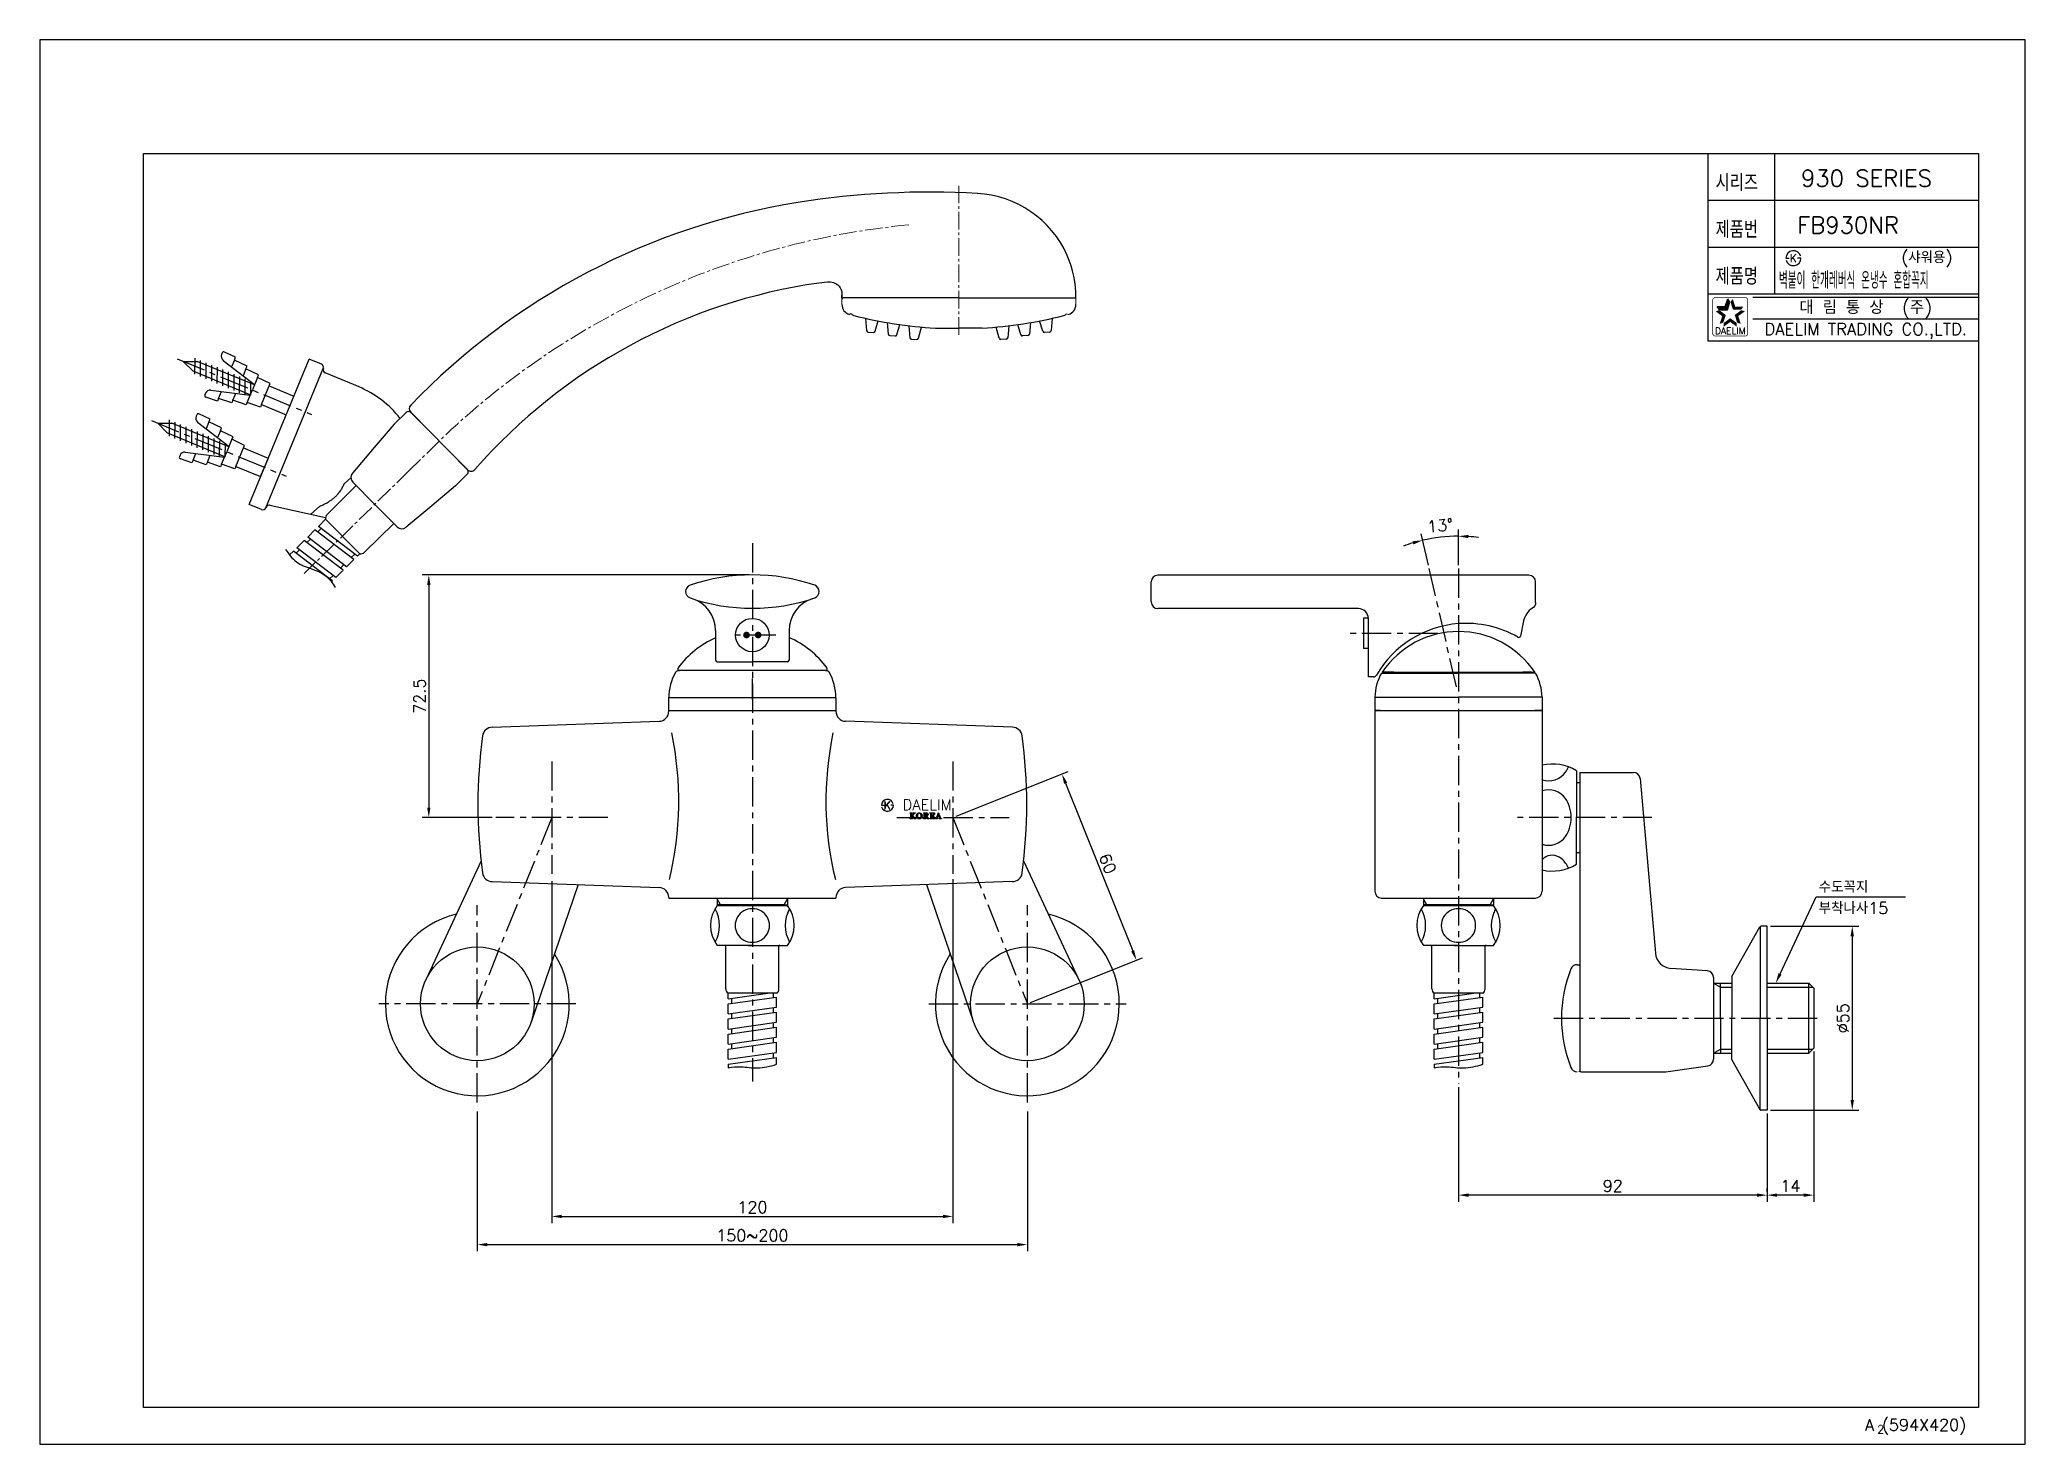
# Model space of a CAD drawing. Extents: x 3703 to 4297, y 2278 to 2698.
import ezdxf
from ezdxf.enums import TextEntityAlignment as Align

# ---------------------------------------------------------------- set-up
doc = ezdxf.new("R2010")
doc.units = 0
doc.header["$LTSCALE"] = 7
doc.header["$MEASUREMENT"] = 0
doc.linetypes.add('CENTER', pattern=[2, 1.25, -0.25, 0.25, -0.25])
doc.linetypes.add('CENTER2', pattern=[1.125, 0.75, -0.125, 0.125, -0.125])
doc.layers.get('0').update_dxf_attribs({"color": 2, "linetype": 'CONTINUOUS'})
for name, color, linetype in [('CL', 1, 'CENTER'), ('D', 2, 'CONTINUOUS'), ('DIM', 2, 'CONTINUOUS'), ('DWG', 7, 'CONTINUOUS')]:
    doc.layers.add(name, color=color, linetype=linetype)
for name, color, linetype, lineweight in [('尺寸线', 7, 'CONTINUOUS', 13), ('点划线', 1, 'CENTER2', 9), ('粗实线', 7, 'CONTINUOUS', 30)]:
    doc.layers.add(name, color=color, linetype=linetype, lineweight=lineweight)
doc.styles.add('GHS', font='ROMANS', dxfattribs={"bigfont": 'GHS'})
doc.styles.add('HAN', font='TXT.shx', dxfattribs={"bigfont": 'GHS.shx'})
doc.styles.add('ROMANS', font='romans')
doc.styles.add('ROMANT', font='romant')

msp = doc.modelspace()

# ---------------------------------------------------------------- texts
at = {"color": 7, "style": 'GHS'}
for s, p in [('930 SERIES', (4249.74, 2656.48)), ('FB930NR', (4244.24, 2642.48))]:
    msp.add_text(s, height=5, dxfattribs=at).set_placement(p, align=Align.MIDDLE)
at = {"style": 'GHS'}
msp.add_text('(샤워용)', height=3.5, dxfattribs=at).set_placement((4260.12, 2631.08))
at = {"style": 'GHS', "width": 0.5}
msp.add_text('벽붙이 한개레버식 온냉수 혼합꼭지', height=5, dxfattribs=at).set_placement((4223.53, 2623.46))
at = {"layer": 'DIM', "style": 'GHS'}
for s, height, p in [('K', 2.5, (3955.65, 2467.75)), ('수도꼭지', 3.5, (4235.45, 2442.8)), ('부착나사15', 3.5, (4235.45, 2436.5))]:
    msp.add_text(s, height=height, dxfattribs=at).set_placement(p)
at = {"layer": 'DIM', "color": 2, "style": 'ROMANT'}
msp.add_text('DAELIM', height=3.2, dxfattribs=at).set_placement((3968.72, 2469.12), align=Align.MIDDLE)
at = {"layer": 'DIM', "char_height": 3.5, "attachment_point": 5}
for s, insert, rotation, style in [('\\A1;13%%D', (4122.19, 2552.63), 6.15411, 'GHS'), ('\\A1;72.5', (3816.89, 2501.6), 90, 'GHS'), ('\\A1;60', (4022.73, 2451.53), 291.80141, 'GHS'), ('\\A1;∅55', (4242.72, 2405.31), 90, 'ROMANS')]:
    msp.add_mtext(s, dxfattribs=dict(at, insert=insert, rotation=rotation, style=style))
for s, insert, style in [('\\A1;92', (4173.83, 2355.15), 'GHS'), ('\\A1;14', (4226.98, 2355.15), 'GHS'), ('\\A1;120', (3916.43, 2348.78), 'ROMANS'), ('\\A1;150~200', (3916.43, 2340.36), 'ROMANS')]:
    msp.add_mtext(s, dxfattribs=dict(at, insert=insert, style=style))

# ---------------------------------------------------------------- blocks, each defined once
blk = doc.blocks.new('KS')
at = {"layer": 'DIM'}
for p, q in [((-2.25, 0), (-1.75, 0)), ((-1.75, 0), (-1.25, 0)), ((1.75, 0), (1.25, 0)), ((2.25, 0), (1.75, 0))]:
    blk.add_line(p, q, dxfattribs=at)
for start, end in [(15, 180), (195, 0)]:
    blk.add_arc((0, 0), 2.25, start, end, dxfattribs=at)
at = {"layer": 'DIM', "style": 'HAN'}
blk.add_text('K', height=2.39, dxfattribs=at).set_placement((0, 0), align=Align.MIDDLE)
blk = doc.blocks.new('BORDER')
for p, q in [((1, 1), (0, 1)), ((0, 1), (0, 0)), ((1, 0), (1, 1)), ((0, 0), (1, 0))]:
    blk.add_line(p, q)
blk = doc.blocks.new('양식')
at = {"color": 4}
for p, q in [((1219, 386), (1768, 386)), ((1219, 11), (1219, 386)), ((1768, 386), (1768, 11)), ((1768, 11), (1219, 11))]:
    blk.add_line(p, q, dxfattribs=at)
at = {"color": 7}
for p, q in [((1687, 386), (1687, 330)), ((1707, 386), (1707, 344)), ((1687, 372), (1768, 372)), ((1687, 358), (1768, 358)), ((1687, 344), (1768, 344)), ((1687, 330), (1768, 330))]:
    blk.add_line(p, q, dxfattribs=at)
at = {"color": 2}
for p, q in [((1689.81, 340.18), (1692.24, 340.18)), ((1690.48, 339.27), (1689.81, 340.18)), ((1690.48, 339.27), (1692.9, 339.27)), ((1692.24, 340.18), (1692.99, 342.49)), ((1692.9, 339.27), (1693.65, 341.57)), ((1693.65, 341.57), (1692.99, 342.49))]:
    blk.add_line(p, q, dxfattribs=at)
at = {"color": 2, "linetype": 'Continuous'}
for p, q in [((1700.5, 343), (1768, 343)), ((1700.5, 336.5), (1768, 336.5))]:
    blk.add_line(p, q, dxfattribs=at)
at = {"color": 2, "linetype": 'Continuous', "const_width": 0.2}
for points in [[(1688.48, 342.13, -0.414214), (1689.23, 342.88)], [(1688.48, 332.13), (1688.48, 342.13, -1)], [(1689.23, 342.88), (1698.23, 342.88, -0.414214), (1698.98, 342.13, 0.043396)], [(1698.98, 342.13), (1698.98, 332.13, -0.414214), (1698.23, 331.38)], [(1698.23, 331.38), (1689.48, 331.38, -0.414214), (1688.48, 332.13, 0.672398)]]:
    blk.add_lwpolyline(points, format="xyb", dxfattribs=at)
at = {"color": 2}
for points in [[(1691.32, 337.35), (1692.4, 337.7), (1689.36, 338.78), (1690.43, 339.13)], [(1689.81, 340.18), (1690.48, 339.27), (1692.24, 340.18), (1692.9, 339.27)], [(1692.24, 340.18), (1692.9, 339.27), (1692.99, 342.49), (1693.65, 341.57)], [(1694.47, 342.49), (1693.8, 341.57), (1695.22, 340.18), (1694.55, 339.27)], [(1695.22, 340.18), (1694.55, 339.27), (1697.64, 340.18), (1696.98, 339.27)], [(1698.1, 338.78), (1697.02, 339.13), (1696.14, 337.35), (1695.06, 337.7)], [(1690.57, 335.05), (1691.65, 335.4), (1691.32, 337.35), (1692.4, 337.7)], [(1693.73, 335.6), (1693.73, 336.73), (1691.77, 334.18), (1691.77, 335.31)], [(1695.69, 334.18), (1695.69, 335.31), (1693.73, 335.6), (1693.73, 336.73)], [(1696.14, 337.35), (1695.06, 337.7), (1696.89, 335.05), (1695.81, 335.4)]]:
    blk.add_solid(points, dxfattribs=at)
at = {"xscale": 594, "yscale": 420, "zscale": 594}
blk.add_blockref('BORDER', (1188, 0), dxfattribs=at)
at = {"layer": 'DIM', "color": 4}
blk.add_blockref('KS', (1712.63, 354.68), dxfattribs=at)
at = {"color": 7, "linetype": 'Continuous'}
for s, height, style, p in [('대 림 통 상  (주)', 4, 'GHS', (1734.26, 339.7)), ('DAELIM TRADING CO.,LTD.', 3.6, 'ROMANS', (1734.26, 332.93))]:
    blk.add_text(s, height=height, dxfattribs=dict(at, style=style)).set_placement(p, align=Align.MIDDLE)
at = {"color": 2, "linetype": 'Continuous', "style": 'ROMANS'}
blk.add_text('DAELIM', height=2, dxfattribs=at).set_placement((1693.73, 331.93), align=Align.CENTER)
at = {"color": 7, "style": 'GHS'}
for s, height, p in [('A (594X420)', 3.5, (1734.01, 4.03)), ('2', 2.5, (1737.67, 3.19))]:
    blk.add_text(s, height=height, dxfattribs=at).set_placement(p)
at = {"layer": 'DIM', "style": 'GHS', "width": 0.8}
for s, p in [('시리즈', (1689.34, 374.73)), ('제품번', (1689.34, 360.73)), ('제품명', (1689.34, 346.73))]:
    blk.add_text(s, height=5, dxfattribs=at).set_placement(p)

# ---------------------------------------------------------------- linework, layer by layer
at = {"layer": 'CL'}
for p, q in [((3744.35, 2602.5), (3784.58, 2585.85)), ((3736.71, 2584.01), (3776.95, 2567.38)), ((3916.43, 2547.36), (3916.43, 2386.35)), ((4127.09, 2504.35), (4118.91, 2539.79)), ((4127.67, 2539.79), (4127.67, 2385.7)), ((3923.43, 2519.88), (3909.43, 2519.88)), ((4121.54, 2520.39), (4094.19, 2520.39)), ((3916.43, 2500.62), (3916.43, 2506.88)), ((3856.43, 2482.1), (3856.43, 2448.53)), ((3976.43, 2482.1), (3976.43, 2448.53)), ((3856.43, 2465.31), (3834.15, 2409.61)), ((3873.22, 2465.31), (3839.64, 2465.31)), ((3959.64, 2465.31), (3993.22, 2465.31)), ((3976.43, 2465.31), (3998.71, 2409.61)), ((4185.56, 2465.31), (4144.01, 2465.31)), ((3834.15, 2380.11), (3834.15, 2439.11)), ((3998.71, 2380.11), (3998.71, 2439.11)), ((3863.65, 2409.61), (3804.65, 2409.61)), ((3969.21, 2409.61), (4028.21, 2409.61)), ((4156.23, 2405.31), (4235.79, 2405.31))]:
    msp.add_line(p, q, dxfattribs=at)
at = {"layer": 'D'}
for p, q in [((3906.93, 2439.25), (3905.93, 2440.98)), ((3906.93, 2439.25), (3906.93, 2439.05)), ((3925.93, 2439.25), (3926.93, 2440.98)), ((3925.93, 2439.25), (3925.93, 2439.05)), ((4118.17, 2439.25), (4117.17, 2440.98)), ((4118.17, 2439.25), (4118.17, 2439.05)), ((4137.17, 2439.25), (4138.17, 2440.98)), ((4137.17, 2439.25), (4137.17, 2439.05))]:
    msp.add_line(p, q, dxfattribs=at)
at = {"layer": 'D', "color": 7}
for p, q in [((3906.93, 2439.25), (3905.93, 2439.25)), ((3925.93, 2439.25), (3926.93, 2439.25)), ((4118.17, 2439.25), (4117.17, 2439.25)), ((4137.17, 2439.25), (4138.17, 2439.25))]:
    msp.add_line(p, q, dxfattribs=at)
at = {"layer": 'D', "color": 1, "const_width": 1}
msp.add_lwpolyline([(3914.18, 2519.88, 1), (3915.18, 2519.88, 1)], format="xyb", close=True, dxfattribs=at)
at = {"layer": 'D', "color": 5, "const_width": 1}
msp.add_lwpolyline([(3918.68, 2519.88, -1), (3917.68, 2519.88, -1)], format="xyb", close=True, dxfattribs=at)
at = {"layer": 'D'}
msp.add_spline([(3776.8, 2545.46), (3780.02, 2541.76), (3788.67, 2537.69), (3791.67, 2534.15)], degree=3, dxfattribs=at)
for points in [[(3909.18, 2390.51), (3910.47, 2390.69), (3913.37, 2390.95), (3918.27, 2390.05), (3921.77, 2390.94), (3923.68, 2391.52)], [(4120.42, 2390.51), (4121.71, 2390.69), (4124.62, 2390.95), (4129.52, 2390.05), (4133.01, 2390.94), (4134.92, 2391.52)]]:
    msp.add_open_spline(points, degree=3, knots=[2.5168, 2.5168, 2.5168, 2.5168, 6.410085, 11.269582, 17.164941, 17.164941, 17.164941, 17.164941], dxfattribs=at)
at = {"layer": 'DIM'}
for p, q in [((4118.68, 2540.76), (4116.51, 2550.16)), ((4127.67, 2540.79), (4127.67, 2551.43)), ((3915.43, 2537.88), (3817.64, 2537.88)), ((3819.64, 2534.88), (3819.64, 2468.31)), ((3977.36, 2465.69), (4010.9, 2479.1)), ((4010.15, 2475.57), (4030.21, 2425.44)), ((3838.64, 2465.31), (3817.64, 2465.31)), ((3856.43, 2446.25), (3856.43, 2344.03)), ((3976.43, 2446.84), (3976.43, 2344.03)), ((4223.86, 2418.53), (4234.64, 2441.59)), ((4234.64, 2441.59), (4261.39, 2441.59)), ((4220.98, 2432.81), (4247.47, 2432.81)), ((4245.47, 2429.81), (4245.47, 2380.81)), ((3999.64, 2409.98), (4033.18, 2423.39)), ((4232.48, 2394.81), (4232.48, 2415.81)), ((4233.98, 2395.31), (4233.98, 2350.4)), ((4127.67, 2384.7), (4127.67, 2350.4)), ((3834.15, 2377.39), (3834.15, 2335.61)), ((3998.71, 2377.39), (3998.71, 2335.61)), ((4219.98, 2376.81), (4219.98, 2350.4)), ((4220.98, 2377.81), (4247.47, 2377.81)), ((4216.98, 2352.4), (4130.67, 2352.4)), ((4219.98, 2353.4), (4219.98, 2354.4)), ((4230.98, 2352.4), (4222.98, 2352.4)), ((3859.43, 2346.03), (3973.43, 2346.03)), ((3837.15, 2337.61), (3995.71, 2337.61))]:
    msp.add_line(p, q, dxfattribs=at)
at = {"layer": 'DIM', "color": 2}
for p, q in [((3963.61, 2466.7), (3964.35, 2466.7)), ((3963.61, 2466.61), (3963.61, 2466.7)), ((3963.63, 2466.61), (3963.61, 2466.61)), ((3963.66, 2466.6), (3963.63, 2466.61)), ((3963.69, 2466.6), (3963.66, 2466.6)), ((3963.72, 2466.59), (3963.69, 2466.6)), ((3963.74, 2466.58), (3963.72, 2466.59)), ((3963.77, 2466.57), (3963.74, 2466.58)), ((3963.79, 2466.55), (3963.77, 2466.57)), ((3963.81, 2466.54), (3963.79, 2466.55)), ((3963.83, 2466.52), (3963.81, 2466.54)), ((3963.84, 2466.49), (3963.83, 2466.52)), ((3963.83, 2465.09), (3963.84, 2465.11)), ((3963.84, 2466.47), (3963.84, 2466.49)), ((3963.84, 2466.44), (3963.84, 2466.47)), ((3963.84, 2465.14), (3963.84, 2466.44)), ((3963.84, 2465.11), (3963.84, 2465.14)), ((3964.12, 2466.51), (3964.11, 2466.48)), ((3964.11, 2466.48), (3964.11, 2466.45)), ((3964.11, 2466.45), (3964.11, 2465.83)), ((3964.11, 2465.83), (3964.14, 2465.83)), ((3964.11, 2465.78), (3964.11, 2465.16)), ((3964.14, 2465.78), (3964.11, 2465.78)), ((3964.11, 2465.16), (3964.11, 2465.13)), ((3964.11, 2465.13), (3964.12, 2465.1)), ((3964.13, 2466.53), (3964.12, 2466.51)), ((3964.12, 2465.1), (3964.13, 2465.08)), ((3964.14, 2466.55), (3964.13, 2466.53)), ((3964.16, 2466.57), (3964.14, 2466.55)), ((3964.14, 2465.83), (3964.21, 2465.9)), ((3964.27, 2465.64), (3964.14, 2465.78)), ((3964.19, 2466.58), (3964.16, 2466.57)), ((3964.21, 2466.59), (3964.19, 2466.58)), ((3964.23, 2466.59), (3964.21, 2466.59)), ((3964.21, 2465.9), (3964.29, 2465.96)), ((3964.26, 2466.6), (3964.23, 2466.59)), ((3964.3, 2466.61), (3964.26, 2466.6)), ((3964.4, 2465.5), (3964.27, 2465.64)), ((3964.29, 2465.96), (3964.36, 2466.03)), ((3964.33, 2466.61), (3964.3, 2466.61)), ((3964.35, 2466.61), (3964.33, 2466.61)), ((3964.35, 2466.7), (3964.35, 2466.61)), ((3964.36, 2466.03), (3964.43, 2466.1)), ((3964.49, 2466), (3964.39, 2465.91)), ((3964.39, 2465.91), (3964.51, 2465.77)), ((3964.52, 2465.35), (3964.4, 2465.5)), ((3964.43, 2466.1), (3964.5, 2466.17)), ((3964.58, 2466.1), (3964.49, 2466)), ((3964.5, 2466.17), (3964.56, 2466.24)), ((3964.51, 2465.77), (3964.62, 2465.65)), ((3964.63, 2465.2), (3964.52, 2465.35)), ((3964.56, 2466.24), (3964.62, 2466.31)), ((3964.57, 2466.7), (3965.24, 2466.7)), ((3964.57, 2466.61), (3964.57, 2466.7)), ((3964.58, 2466.61), (3964.57, 2466.61)), ((3964.6, 2466.61), (3964.58, 2466.61)), ((3964.67, 2466.2), (3964.58, 2466.1)), ((3964.61, 2466.61), (3964.6, 2466.61)), ((3964.63, 2466.61), (3964.61, 2466.61)), ((3964.62, 2466.31), (3964.67, 2466.38)), ((3964.62, 2465.65), (3964.71, 2465.54)), ((3964.65, 2466.6), (3964.63, 2466.61)), ((3964.74, 2465.05), (3964.63, 2465.2)), ((3964.68, 2466.6), (3964.65, 2466.6)), ((3964.67, 2466.38), (3964.71, 2466.43)), ((3964.77, 2466.3), (3964.67, 2466.2)), ((3964.7, 2466.59), (3964.68, 2466.6)), ((3964.72, 2466.59), (3964.7, 2466.59)), ((3964.71, 2466.43), (3964.73, 2466.47)), ((3964.71, 2465.54), (3964.8, 2465.43)), ((3964.73, 2466.58), (3964.72, 2466.59)), ((3964.74, 2466.57), (3964.73, 2466.58)), ((3964.73, 2466.47), (3964.75, 2466.51)), ((3964.75, 2466.56), (3964.74, 2466.57)), ((3964.75, 2466.55), (3964.75, 2466.56)), ((3964.75, 2466.51), (3964.75, 2466.55)), ((3964.86, 2466.41), (3964.77, 2466.3)), ((3964.8, 2465.43), (3964.89, 2465.32)), ((3964.95, 2466.51), (3964.86, 2466.41)), ((3964.89, 2465.32), (3964.98, 2465.2)), ((3964.97, 2466.53), (3964.95, 2466.51)), ((3964.99, 2466.55), (3964.97, 2466.53)), ((3964.98, 2465.2), (3965.02, 2465.16)), ((3965.02, 2466.56), (3964.99, 2466.55)), ((3965.06, 2466.58), (3965.02, 2466.56)), ((3965.02, 2465.16), (3965.05, 2465.12)), ((3965.05, 2465.12), (3965.09, 2465.09)), ((3965.09, 2466.59), (3965.06, 2466.58)), ((3965.12, 2466.59), (3965.09, 2466.59)), ((3965.13, 2466.6), (3965.12, 2466.59)), ((3965.15, 2466.6), (3965.13, 2466.6)), ((3965.16, 2466.6), (3965.15, 2466.6)), ((3965.17, 2466.61), (3965.16, 2466.6)), ((3965.19, 2466.61), (3965.17, 2466.61)), ((3965.2, 2466.61), (3965.19, 2466.61)), ((3965.21, 2466.61), (3965.2, 2466.61)), ((3965.22, 2466.61), (3965.21, 2466.61)), ((3965.23, 2466.61), (3965.22, 2466.61)), ((3965.23, 2466.61), (3965.23, 2466.61)), ((3965.24, 2466.61), (3965.23, 2466.61)), ((3965.24, 2466.7), (3965.24, 2466.61)), ((3965.24, 2466.61), (3965.24, 2466.61)), ((3965.55, 2465.93), (3965.58, 2466.06)), ((3965.55, 2465.8), (3965.55, 2465.93)), ((3965.55, 2465.68), (3965.55, 2465.8)), ((3965.57, 2465.56), (3965.55, 2465.68)), ((3965.61, 2465.44), (3965.57, 2465.56)), ((3965.58, 2466.06), (3965.61, 2466.17)), ((3965.61, 2466.17), (3965.66, 2466.28)), ((3965.66, 2465.34), (3965.61, 2465.44)), ((3965.66, 2466.28), (3965.72, 2466.37)), ((3965.71, 2465.24), (3965.66, 2465.34)), ((3965.78, 2465.16), (3965.71, 2465.24)), ((3965.72, 2466.37), (3965.79, 2466.46)), ((3965.86, 2465.08), (3965.78, 2465.16)), ((3965.79, 2466.46), (3965.87, 2466.53)), ((3965.85, 2466), (3965.84, 2465.9)), ((3965.84, 2465.9), (3965.84, 2465.8)), ((3965.84, 2465.8), (3965.84, 2465.69)), ((3965.84, 2465.69), (3965.85, 2465.58)), ((3965.87, 2466.1), (3965.85, 2466)), ((3965.85, 2465.58), (3965.87, 2465.49)), ((3965.87, 2466.53), (3965.96, 2466.59)), ((3965.89, 2466.19), (3965.87, 2466.1)), ((3965.87, 2465.49), (3965.9, 2465.4)), ((3965.92, 2466.27), (3965.89, 2466.19)), ((3965.9, 2465.4), (3965.93, 2465.31)), ((3965.96, 2466.35), (3965.92, 2466.27)), ((3965.93, 2465.31), (3965.97, 2465.24)), ((3965.96, 2466.59), (3966.06, 2466.64)), ((3966.01, 2466.42), (3965.96, 2466.35)), ((3965.97, 2465.24), (3966.02, 2465.17)), ((3966.06, 2466.48), (3966.01, 2466.42)), ((3966.02, 2465.17), (3966.07, 2465.12)), ((3966.06, 2466.64), (3966.16, 2466.67)), ((3966.13, 2466.53), (3966.06, 2466.48)), ((3966.07, 2465.12), (3966.13, 2465.07)), ((3966.2, 2466.56), (3966.13, 2466.53)), ((3966.16, 2466.67), (3966.26, 2466.7)), ((3966.28, 2466.59), (3966.2, 2466.56)), ((3966.26, 2466.7), (3966.37, 2466.7)), ((3966.37, 2466.59), (3966.28, 2466.59)), ((3966.37, 2466.7), (3966.48, 2466.7)), ((3966.46, 2466.59), (3966.37, 2466.59)), ((3966.53, 2466.57), (3966.46, 2466.59)), ((3966.48, 2466.7), (3966.59, 2466.67)), ((3966.6, 2466.54), (3966.53, 2466.57)), ((3966.59, 2466.67), (3966.69, 2466.64)), ((3966.67, 2466.49), (3966.6, 2466.54)), ((3966.61, 2465.07), (3966.67, 2465.12)), ((3966.72, 2466.44), (3966.67, 2466.49)), ((3966.67, 2465.12), (3966.73, 2465.17)), ((3966.69, 2466.64), (3966.79, 2466.59)), ((3966.77, 2466.38), (3966.72, 2466.44)), ((3966.73, 2465.17), (3966.78, 2465.24)), ((3966.81, 2466.3), (3966.77, 2466.38)), ((3966.78, 2465.24), (3966.82, 2465.32)), ((3966.79, 2466.59), (3966.88, 2466.53)), ((3966.84, 2466.22), (3966.81, 2466.3)), ((3966.82, 2465.32), (3966.85, 2465.4)), ((3966.87, 2466.12), (3966.84, 2466.22)), ((3966.85, 2465.4), (3966.87, 2465.49)), ((3966.89, 2466.02), (3966.87, 2466.12)), ((3966.87, 2465.49), (3966.89, 2465.59)), ((3966.95, 2465.14), (3966.87, 2465.07)), ((3966.88, 2466.53), (3966.96, 2466.46)), ((3966.9, 2465.91), (3966.89, 2466.02)), ((3966.89, 2465.59), (3966.9, 2465.69)), ((3966.9, 2465.8), (3966.9, 2465.91)), ((3966.9, 2465.69), (3966.9, 2465.8)), ((3967.02, 2465.23), (3966.95, 2465.14)), ((3966.96, 2466.46), (3967.03, 2466.37)), ((3967.08, 2465.32), (3967.02, 2465.23)), ((3967.03, 2466.37), (3967.09, 2466.28)), ((3967.13, 2465.43), (3967.08, 2465.32)), ((3967.09, 2466.28), (3967.13, 2466.17)), ((3967.13, 2466.17), (3967.17, 2466.06)), ((3967.17, 2465.54), (3967.13, 2465.43)), ((3967.17, 2466.06), (3967.19, 2465.93)), ((3967.19, 2465.67), (3967.17, 2465.54)), ((3967.19, 2465.93), (3967.2, 2465.8)), ((3967.2, 2465.8), (3967.19, 2465.67)), ((3967.59, 2466.61), (3967.59, 2466.7)), ((3967.59, 2466.7), (3968.42, 2466.7)), ((3967.61, 2466.61), (3967.59, 2466.61)), ((3967.64, 2466.61), (3967.61, 2466.61)), ((3967.67, 2466.6), (3967.64, 2466.61)), ((3967.71, 2466.59), (3967.67, 2466.6)), ((3967.73, 2466.59), (3967.71, 2466.59)), ((3967.76, 2466.58), (3967.73, 2466.59)), ((3967.79, 2466.57), (3967.76, 2466.58)), ((3967.8, 2466.55), (3967.79, 2466.57)), ((3967.82, 2466.53), (3967.8, 2466.55)), ((3967.82, 2466.5), (3967.82, 2466.53)), ((3967.83, 2466.48), (3967.82, 2466.5)), ((3967.82, 2465.09), (3967.83, 2465.12)), ((3967.83, 2466.45), (3967.83, 2466.48)), ((3967.83, 2465.15), (3967.83, 2466.45)), ((3967.83, 2465.12), (3967.83, 2465.15)), ((3968.32, 2466.6), (3968.1, 2466.6)), ((3968.1, 2466.6), (3968.1, 2465.83)), ((3968.1, 2465.83), (3968.27, 2465.83)), ((3968.28, 2465.72), (3968.1, 2465.72)), ((3968.1, 2465.72), (3968.1, 2465.15)), ((3968.1, 2465.15), (3968.1, 2465.12)), ((3968.1, 2465.12), (3968.11, 2465.09)), ((3968.27, 2465.83), (3968.38, 2465.84)), ((3968.38, 2465.59), (3968.28, 2465.72)), ((3968.42, 2466.59), (3968.32, 2466.6)), ((3968.38, 2465.84), (3968.47, 2465.88)), ((3968.48, 2465.46), (3968.38, 2465.59)), ((3968.42, 2466.7), (3968.49, 2466.7)), ((3968.51, 2466.56), (3968.42, 2466.59)), ((3968.47, 2465.88), (3968.56, 2465.94)), ((3968.57, 2465.34), (3968.48, 2465.46)), ((3968.49, 2466.7), (3968.57, 2466.69)), ((3968.58, 2466.5), (3968.51, 2466.56)), ((3968.61, 2465.81), (3968.55, 2465.79)), ((3968.55, 2465.79), (3968.63, 2465.68)), ((3968.56, 2465.94), (3968.62, 2466.02)), ((3968.57, 2466.69), (3968.63, 2466.68)), ((3968.66, 2465.21), (3968.57, 2465.34)), ((3968.63, 2466.43), (3968.58, 2466.5)), ((3968.67, 2465.83), (3968.61, 2465.81)), ((3968.62, 2466.02), (3968.66, 2466.12)), ((3968.63, 2466.68), (3968.7, 2466.66)), ((3968.66, 2466.35), (3968.63, 2466.43)), ((3968.63, 2465.68), (3968.71, 2465.58)), ((3968.67, 2466.24), (3968.66, 2466.35)), ((3968.66, 2466.12), (3968.67, 2466.24)), ((3968.75, 2465.06), (3968.66, 2465.21)), ((3968.73, 2465.86), (3968.67, 2465.83)), ((3968.7, 2466.66), (3968.76, 2466.63)), ((3968.71, 2465.58), (3968.77, 2465.49)), ((3968.78, 2465.89), (3968.73, 2465.86)), ((3968.76, 2466.63), (3968.82, 2466.6)), ((3968.77, 2465.49), (3968.83, 2465.41)), ((3968.82, 2465.92), (3968.78, 2465.89)), ((3968.82, 2466.6), (3968.86, 2466.57)), ((3968.86, 2465.95), (3968.82, 2465.92)), ((3968.83, 2465.41), (3968.91, 2465.31)), ((3968.86, 2466.57), (3968.91, 2466.52)), ((3968.9, 2465.99), (3968.86, 2465.95)), ((3968.93, 2466.04), (3968.9, 2465.99)), ((3968.91, 2466.52), (3968.94, 2466.47)), ((3968.91, 2465.31), (3968.99, 2465.2)), ((3968.96, 2466.09), (3968.93, 2466.04)), ((3968.94, 2466.47), (3968.97, 2466.41)), ((3968.97, 2466.15), (3968.96, 2466.09)), ((3968.97, 2466.41), (3968.98, 2466.35)), ((3968.98, 2466.21), (3968.97, 2466.15)), ((3968.98, 2466.35), (3968.99, 2466.27)), ((3968.99, 2466.27), (3968.98, 2466.21)), ((3968.99, 2465.2), (3969.02, 2465.15)), ((3969.02, 2465.15), (3969.06, 2465.12)), ((3969.06, 2465.12), (3969.09, 2465.09)), ((3969.52, 2466.7), (3970.92, 2466.7)), ((3969.52, 2466.61), (3969.52, 2466.7)), ((3969.55, 2466.61), (3969.52, 2466.61)), ((3969.58, 2466.6), (3969.55, 2466.61)), ((3969.61, 2466.6), (3969.58, 2466.6)), ((3969.65, 2466.59), (3969.61, 2466.6)), ((3969.68, 2466.58), (3969.65, 2466.59)), ((3969.71, 2466.57), (3969.68, 2466.58)), ((3969.73, 2466.55), (3969.71, 2466.57)), ((3969.75, 2466.54), (3969.73, 2466.55)), ((3969.76, 2466.52), (3969.75, 2466.54)), ((3969.77, 2466.49), (3969.76, 2466.52)), ((3969.78, 2466.47), (3969.77, 2466.49)), ((3969.77, 2465.09), (3969.78, 2465.12)), ((3969.78, 2466.44), (3969.78, 2466.47)), ((3969.78, 2465.15), (3969.78, 2466.44)), ((3969.78, 2465.12), (3969.78, 2465.15)), ((3970.05, 2466.6), (3970.05, 2465.89)), ((3970.33, 2466.6), (3970.05, 2466.6)), ((3970.05, 2465.89), (3970.25, 2465.89)), ((3970.25, 2465.78), (3970.05, 2465.78)), ((3970.05, 2465.78), (3970.05, 2465.24)), ((3970.05, 2465.24), (3970.05, 2465.19)), ((3970.05, 2465.19), (3970.05, 2465.15)), ((3970.05, 2465.15), (3970.06, 2465.12)), ((3970.06, 2465.12), (3970.07, 2465.09)), ((3970.25, 2465.89), (3970.31, 2465.89)), ((3970.3, 2465.78), (3970.25, 2465.78)), ((3970.35, 2465.78), (3970.3, 2465.78)), ((3970.31, 2465.89), (3970.36, 2465.89)), ((3970.38, 2466.6), (3970.33, 2466.6)), ((3970.38, 2465.77), (3970.35, 2465.78)), ((3970.36, 2465.89), (3970.39, 2465.91)), ((3970.42, 2466.6), (3970.38, 2466.6)), ((3970.42, 2465.75), (3970.38, 2465.77)), ((3970.39, 2465.91), (3970.42, 2465.92)), ((3970.46, 2466.6), (3970.42, 2466.6)), ((3970.42, 2465.92), (3970.45, 2465.94)), ((3970.45, 2465.73), (3970.42, 2465.75)), ((3970.45, 2465.94), (3970.47, 2465.97)), ((3970.47, 2465.7), (3970.45, 2465.73)), ((3970.49, 2466.6), (3970.46, 2466.6)), ((3970.47, 2465.97), (3970.49, 2465.99)), ((3970.49, 2465.68), (3970.47, 2465.7)), ((3970.52, 2466.59), (3970.49, 2466.6)), ((3970.49, 2465.99), (3970.51, 2466.03)), ((3970.5, 2465.65), (3970.49, 2465.68)), ((3970.52, 2465.61), (3970.5, 2465.65)), ((3970.51, 2466.03), (3970.52, 2466.06)), ((3970.55, 2466.59), (3970.52, 2466.59)), ((3970.52, 2466.06), (3970.53, 2466.11)), ((3970.53, 2465.56), (3970.52, 2465.61)), ((3970.53, 2466.11), (3970.54, 2466.14)), ((3970.54, 2465.52), (3970.53, 2465.56)), ((3970.54, 2466.14), (3970.55, 2466.18)), ((3970.55, 2465.48), (3970.54, 2465.52)), ((3970.6, 2466.57), (3970.55, 2466.59)), ((3970.55, 2466.18), (3970.64, 2466.18)), ((3970.64, 2465.48), (3970.55, 2465.48)), ((3970.66, 2466.53), (3970.6, 2466.57)), ((3970.64, 2466.18), (3970.64, 2465.48)), ((3970.71, 2466.47), (3970.66, 2466.53)), ((3970.76, 2466.4), (3970.71, 2466.47)), ((3970.8, 2466.33), (3970.76, 2466.4)), ((3970.76, 2465.07), (3970.79, 2465.11)), ((3970.79, 2465.11), (3970.84, 2465.18)), ((3970.82, 2466.27), (3970.8, 2466.33)), ((3970.92, 2466.27), (3970.82, 2466.27)), ((3970.84, 2465.18), (3970.88, 2465.25)), ((3970.88, 2465.25), (3970.92, 2465.33)), ((3970.92, 2466.7), (3970.92, 2466.27)), ((3970.92, 2465.33), (3970.94, 2465.39)), ((3970.94, 2465.39), (3970.96, 2465.43)), ((3970.96, 2465.43), (3971.05, 2465.43)), ((3971.05, 2465.43), (3971.02, 2464.9)), ((3971.41, 2465.08), (3971.43, 2465.11)), ((3971.43, 2465.11), (3971.45, 2465.14)), ((3971.45, 2465.14), (3971.46, 2465.17)), ((3971.46, 2465.17), (3971.48, 2465.21)), ((3971.48, 2465.21), (3971.57, 2465.44)), ((3971.57, 2465.44), (3971.67, 2465.69)), ((3971.61, 2465.16), (3971.6, 2465.14)), ((3971.6, 2465.14), (3971.6, 2465.12)), ((3971.6, 2465.12), (3971.6, 2465.1)), ((3971.6, 2465.1), (3971.61, 2465.07)), ((3971.62, 2465.21), (3971.61, 2465.18)), ((3971.61, 2465.18), (3971.61, 2465.16)), ((3971.63, 2465.24), (3971.62, 2465.21)), ((3971.64, 2465.28), (3971.63, 2465.24)), ((3971.65, 2465.32), (3971.64, 2465.28)), ((3971.67, 2465.36), (3971.65, 2465.32)), ((3971.67, 2465.69), (3971.78, 2465.96)), ((3971.68, 2465.41), (3971.67, 2465.36)), ((3971.7, 2465.46), (3971.68, 2465.41)), ((3971.73, 2465.52), (3971.7, 2465.46)), ((3972.35, 2465.52), (3971.73, 2465.52)), ((3972.03, 2466.32), (3971.77, 2465.63)), ((3971.77, 2465.63), (3972.3, 2465.63)), ((3971.78, 2465.96), (3971.88, 2466.23)), ((3971.88, 2466.23), (3971.98, 2466.48)), ((3971.98, 2466.48), (3972.06, 2466.7)), ((3972.3, 2465.63), (3972.03, 2466.32)), ((3972.06, 2466.7), (3972.16, 2466.7)), ((3972.16, 2466.7), (3972.76, 2465.17)), ((3972.49, 2465.12), (3972.35, 2465.52)), ((3972.5, 2465.11), (3972.49, 2465.12)), ((3972.5, 2465.1), (3972.5, 2465.11)), ((3972.5, 2465.09), (3972.5, 2465.1)), ((3972.76, 2465.17), (3972.77, 2465.14)), ((3972.77, 2465.14), (3972.78, 2465.11)), ((3972.78, 2465.11), (3972.8, 2465.09)), ((3963.61, 2464.99), (3963.63, 2464.99)), ((3963.61, 2464.9), (3963.61, 2464.99)), ((3964.35, 2464.9), (3963.61, 2464.9)), ((3963.63, 2464.99), (3963.66, 2465)), ((3963.66, 2465), (3963.69, 2465)), ((3963.69, 2465), (3963.72, 2465)), ((3963.72, 2465), (3963.75, 2465.01)), ((3963.75, 2465.01), (3963.77, 2465.02)), ((3963.77, 2465.02), (3963.79, 2465.03)), ((3963.79, 2465.03), (3963.81, 2465.04)), ((3963.81, 2465.04), (3963.82, 2465.06)), ((3963.82, 2465.06), (3963.83, 2465.09)), ((3964.13, 2465.08), (3964.14, 2465.06)), ((3964.14, 2465.06), (3964.16, 2465.04)), ((3964.16, 2465.04), (3964.19, 2465.03)), ((3964.19, 2465.03), (3964.2, 2465.02)), ((3964.2, 2465.02), (3964.23, 2465.01)), ((3964.23, 2465.01), (3964.26, 2465.01)), ((3964.26, 2465.01), (3964.3, 2465)), ((3964.3, 2465), (3964.33, 2464.99)), ((3964.33, 2464.99), (3964.35, 2464.99)), ((3964.35, 2464.99), (3964.35, 2464.9)), ((3964.84, 2464.9), (3964.74, 2465.05)), ((3965.35, 2464.9), (3964.84, 2464.9)), ((3965.09, 2465.09), (3965.12, 2465.06)), ((3965.12, 2465.06), (3965.15, 2465.04)), ((3965.15, 2465.04), (3965.18, 2465.03)), ((3965.18, 2465.03), (3965.21, 2465.02)), ((3965.21, 2465.02), (3965.23, 2465.01)), ((3965.23, 2465.01), (3965.26, 2465)), ((3965.26, 2465), (3965.3, 2465)), ((3965.3, 2465), (3965.32, 2464.99)), ((3965.32, 2464.99), (3965.35, 2464.99)), ((3965.35, 2464.99), (3965.35, 2464.9)), ((3965.94, 2465.02), (3965.86, 2465.08)), ((3966.04, 2464.97), (3965.94, 2465.02)), ((3966.15, 2464.93), (3966.04, 2464.97)), ((3966.13, 2465.07), (3966.21, 2465.04)), ((3966.26, 2464.91), (3966.15, 2464.93)), ((3966.21, 2465.04), (3966.28, 2465.02)), ((3966.37, 2464.9), (3966.26, 2464.91)), ((3966.28, 2465.02), (3966.37, 2465.01)), ((3966.37, 2465.01), (3966.46, 2465.02)), ((3966.48, 2464.91), (3966.37, 2464.9)), ((3966.46, 2465.02), (3966.53, 2465.04)), ((3966.59, 2464.93), (3966.48, 2464.91)), ((3966.53, 2465.04), (3966.61, 2465.07)), ((3966.69, 2464.97), (3966.59, 2464.93)), ((3966.78, 2465.01), (3966.69, 2464.97)), ((3966.87, 2465.07), (3966.78, 2465.01)), ((3967.59, 2464.99), (3967.61, 2464.99)), ((3967.59, 2464.9), (3967.59, 2464.99)), ((3968.35, 2464.9), (3967.59, 2464.9)), ((3967.61, 2464.99), (3967.64, 2465)), ((3967.64, 2465), (3967.68, 2465)), ((3967.68, 2465), (3967.71, 2465.01)), ((3967.71, 2465.01), (3967.74, 2465.01)), ((3967.74, 2465.01), (3967.76, 2465.02)), ((3967.76, 2465.02), (3967.78, 2465.03)), ((3967.78, 2465.03), (3967.8, 2465.05)), ((3967.8, 2465.05), (3967.81, 2465.07)), ((3967.81, 2465.07), (3967.82, 2465.09)), ((3968.11, 2465.09), (3968.11, 2465.07)), ((3968.11, 2465.07), (3968.13, 2465.05)), ((3968.13, 2465.05), (3968.15, 2465.03)), ((3968.15, 2465.03), (3968.17, 2465.02)), ((3968.17, 2465.02), (3968.19, 2465.01)), ((3968.19, 2465.01), (3968.22, 2465.01)), ((3968.22, 2465.01), (3968.25, 2465)), ((3968.25, 2465), (3968.29, 2465)), ((3968.29, 2465), (3968.32, 2464.99)), ((3968.32, 2464.99), (3968.35, 2464.99)), ((3968.35, 2464.99), (3968.35, 2464.9)), ((3968.86, 2464.9), (3968.75, 2465.06)), ((3969.34, 2464.9), (3968.86, 2464.9)), ((3969.09, 2465.09), (3969.12, 2465.06)), ((3969.12, 2465.06), (3969.15, 2465.04)), ((3969.15, 2465.04), (3969.18, 2465.03)), ((3969.18, 2465.03), (3969.2, 2465.02)), ((3969.2, 2465.02), (3969.23, 2465.01)), ((3969.23, 2465.01), (3969.26, 2465)), ((3969.26, 2465), (3969.29, 2465)), ((3969.29, 2465), (3969.32, 2464.99)), ((3969.32, 2464.99), (3969.34, 2464.99)), ((3969.34, 2464.99), (3969.34, 2464.9)), ((3969.52, 2464.9), (3969.52, 2464.99)), ((3969.52, 2464.99), (3969.55, 2464.99)), ((3971.02, 2464.9), (3969.52, 2464.9)), ((3969.55, 2464.99), (3969.58, 2465)), ((3969.58, 2465), (3969.62, 2465)), ((3969.62, 2465), (3969.66, 2465.01)), ((3969.66, 2465.01), (3969.69, 2465.01)), ((3969.69, 2465.01), (3969.71, 2465.02)), ((3969.71, 2465.02), (3969.73, 2465.03)), ((3969.73, 2465.03), (3969.75, 2465.05)), ((3969.75, 2465.05), (3969.76, 2465.07)), ((3969.76, 2465.07), (3969.77, 2465.09)), ((3970.07, 2465.09), (3970.08, 2465.06)), ((3970.08, 2465.06), (3970.1, 2465.04)), ((3970.1, 2465.04), (3970.13, 2465.03)), ((3970.13, 2465.03), (3970.16, 2465.02)), ((3970.16, 2465.02), (3970.19, 2465.01)), ((3970.19, 2465.01), (3970.24, 2465.01)), ((3970.24, 2465.01), (3970.29, 2465.01)), ((3970.29, 2465.01), (3970.36, 2465.01)), ((3970.36, 2465.01), (3970.39, 2465.01)), ((3970.39, 2465.01), (3970.42, 2465.01)), ((3970.42, 2465.01), (3970.47, 2465.01)), ((3970.47, 2465.01), (3970.51, 2465.01)), ((3970.51, 2465.01), (3970.55, 2465.01)), ((3970.55, 2465.01), (3970.58, 2465.01)), ((3970.58, 2465.01), (3970.62, 2465.02)), ((3970.62, 2465.02), (3970.65, 2465.02)), ((3970.65, 2465.02), (3970.68, 2465.03)), ((3970.68, 2465.03), (3970.71, 2465.04)), ((3970.71, 2465.04), (3970.74, 2465.05)), ((3970.74, 2465.05), (3970.76, 2465.07)), ((3971.19, 2464.9), (3971.19, 2464.99)), ((3971.19, 2464.99), (3971.21, 2464.99)), ((3971.86, 2464.9), (3971.19, 2464.9)), ((3971.21, 2464.99), (3971.24, 2465)), ((3971.24, 2465), (3971.27, 2465.01)), ((3971.27, 2465.01), (3971.3, 2465.01)), ((3971.3, 2465.01), (3971.33, 2465.02)), ((3971.33, 2465.02), (3971.35, 2465.04)), ((3971.35, 2465.04), (3971.38, 2465.06)), ((3971.38, 2465.06), (3971.41, 2465.08)), ((3971.61, 2465.07), (3971.64, 2465.04)), ((3971.64, 2465.04), (3971.68, 2465.02)), ((3971.68, 2465.02), (3971.73, 2465.01)), ((3971.73, 2465.01), (3971.79, 2465)), ((3971.79, 2465), (3971.86, 2464.99)), ((3971.86, 2464.99), (3971.86, 2464.9)), ((3972.28, 2464.99), (3972.34, 2465)), ((3972.28, 2464.9), (3972.28, 2464.99)), ((3973.02, 2464.9), (3972.28, 2464.9)), ((3972.34, 2465), (3972.39, 2465)), ((3972.39, 2465), (3972.44, 2465.02)), ((3972.44, 2465.02), (3972.48, 2465.03)), ((3972.48, 2465.03), (3972.5, 2465.04)), ((3972.5, 2465.08), (3972.5, 2465.09)), ((3972.5, 2465.07), (3972.5, 2465.08)), ((3972.5, 2465.06), (3972.5, 2465.07)), ((3972.5, 2465.04), (3972.5, 2465.06)), ((3972.8, 2465.09), (3972.82, 2465.07)), ((3972.82, 2465.07), (3972.84, 2465.05)), ((3972.84, 2465.05), (3972.87, 2465.03)), ((3972.87, 2465.03), (3972.89, 2465.02)), ((3972.89, 2465.02), (3972.91, 2465.01)), ((3972.91, 2465.01), (3972.94, 2465)), ((3972.94, 2465), (3972.97, 2465)), ((3972.97, 2465), (3973, 2464.99)), ((3973, 2464.99), (3973.02, 2464.99)), ((3973.02, 2464.99), (3973.02, 2464.9))]:
    msp.add_line(p, q, dxfattribs=at)
at = {"layer": 'DIM'}
for start, end in [(90, 103), (82.78031, 86.39016), (106.60984, 110.21969)]:
    msp.add_arc((4127.67, 2501.81), 47.62, start, end, dxfattribs=at)
for points in [[(4130.66, 2548.84), (4130.69, 2549.84), (4127.67, 2549.43)], [(4113.93, 2547.93), (4114.19, 2546.96), (4116.96, 2548.21)], [(3819.14, 2534.88), (3820.14, 2534.88), (3819.64, 2537.88)], [(4010.62, 2475.76), (4009.69, 2475.39), (4009.04, 2478.36)], [(3819.14, 2468.31), (3820.14, 2468.31), (3819.64, 2465.31)], [(4244.97, 2429.81), (4245.97, 2429.81), (4245.47, 2432.81)], [(4030.67, 2425.62), (4029.74, 2425.25), (4031.32, 2422.65)], [(4224.31, 2418.32), (4223.4, 2418.74), (4222.59, 2415.81)], [(4244.97, 2380.81), (4245.97, 2380.81), (4245.47, 2377.81)], [(4130.67, 2352.9), (4130.67, 2351.9), (4127.67, 2352.4)], [(4216.98, 2352.9), (4216.98, 2351.9), (4219.98, 2352.4)], [(4222.98, 2352.9), (4222.98, 2351.9), (4219.98, 2352.4)], [(4230.98, 2352.9), (4230.98, 2351.9), (4233.98, 2352.4)], [(3859.43, 2346.53), (3859.43, 2345.53), (3856.43, 2346.03)], [(3973.43, 2346.53), (3973.43, 2345.53), (3976.43, 2346.03)], [(3837.15, 2338.11), (3837.15, 2337.11), (3834.15, 2337.61)], [(3995.71, 2338.11), (3995.71, 2337.11), (3998.71, 2337.61)]]:
    msp.add_solid(points, dxfattribs=at)
at = {"layer": 'DWG'}
for p, q in [((3978.21, 2620.68), (3943.21, 2620.68)), ((3978.21, 2620.68), (4012.69, 2620.68)), ((3950.27, 2614.59), (3950.6, 2610.95)), ((3953.13, 2610.71), (3954.09, 2613.8)), ((4003.28, 2610.71), (4002.33, 2613.8)), ((4006.14, 2614.59), (4005.82, 2610.95)), ((3951.05, 2610.5), (3952.61, 2610.36)), ((3956.79, 2613.3), (3957.09, 2609.87)), ((3957.56, 2609.42), (3959.12, 2609.31)), ((3959.63, 2609.66), (3960.58, 2612.72)), ((3963.25, 2612.37), (3963.58, 2608.79)), ((3964.05, 2608.34), (3965.62, 2608.25)), ((3966.12, 2608.62), (3967.07, 2611.98)), ((3971.21, 2611.68), (3978.21, 2611.68)), ((3985.21, 2611.68), (3978.21, 2611.68)), ((3990.29, 2608.62), (3989.34, 2611.98)), ((3992.36, 2608.34), (3990.8, 2608.25)), ((3993.16, 2612.37), (3992.83, 2608.79)), ((3996.78, 2609.66), (3995.83, 2612.72)), ((3998.85, 2609.42), (3997.29, 2609.31)), ((3999.63, 2613.3), (3999.32, 2609.87)), ((4005.36, 2610.5), (4003.8, 2610.36)), ((3765.89, 2558.95), (3783.84, 2602.39)), ((3787.54, 2600.86), (3783.84, 2602.39)), ((3770.89, 2557.97), (3788.08, 2599.56)), ((3798.76, 2594.06), (3788.62, 2598.25)), ((3809.3, 2582.94), (3812.86, 2586.46)), ((3831.19, 2569.37), (3814.27, 2586.45)), ((3809.3, 2582.94), (3803.31, 2575.92)), ((3803.31, 2575.92), (3796.81, 2568.32)), ((3794.3, 2565.07), (3796.33, 2566.92)), ((3827.6, 2564.47), (3831.15, 2567.99)), ((3789.21, 2555.93), (3797.94, 2564.57)), ((3796.91, 2565.61), (3803.53, 2558.93)), ((3827.6, 2564.47), (3820.53, 2558.54)), ((3769.59, 2557.43), (3765.89, 2558.95)), ((3770.96, 2558.12), (3770.89, 2557.97)), ((3772.09, 2558.71), (3788.75, 2555.05)), ((3784.38, 2556.01), (3786.96, 2558.36)), ((3788.76, 2554.5), (3786.61, 2552.37)), ((3798.97, 2544.2), (3788.76, 2554.5)), ((3803.53, 2558.93), (3810.16, 2552.24)), ((3820.53, 2558.54), (3812.86, 2552.12)), ((3783.13, 2547.51), (3784.21, 2548.58)), ((3785.56, 2551.32), (3783.41, 2549.19)), ((3795.06, 2540.32), (3783.41, 2549.19)), ((3797.21, 2542.46), (3785.56, 2551.32)), ((3786.34, 2550.69), (3787.41, 2551.75)), ((3798.26, 2543.5), (3786.61, 2552.37)), ((3800.4, 2544.63), (3809.13, 2553.28)), ((3808.93, 2553.06), (3808.89, 2553.11)), ((3779.13, 2544.95), (3777.99, 2543.83)), ((3785.17, 2540.35), (3779.13, 2544.95)), ((3779.93, 2544.34), (3780.98, 2545.38)), ((3782.33, 2548.13), (3780.18, 2545.99)), ((3791.83, 2537.13), (3780.18, 2545.99)), ((3793.98, 2539.26), (3782.33, 2548.13)), ((3797.21, 2542.46), (3795.06, 2540.32)), ((3796.38, 2543.04), (3797.46, 2544.11)), ((3798.97, 2544.2), (3798.26, 2543.5)), ((3788.56, 2537.77), (3785.17, 2540.35)), ((3790.78, 2536.08), (3788.67, 2537.69)), ((3789.95, 2536.67), (3791.03, 2537.74)), ((3793.98, 2539.26), (3791.83, 2537.13)), ((3793.18, 2539.87), (3794.25, 2540.94)), ((4148.73, 2537.79), (4037.73, 2537.79)), ((3790.78, 2536.08), (3790.49, 2535.8)), ((4035.73, 2529.79), (4035.73, 2535.79)), ((4150.73, 2529.61), (4150.73, 2535.79)), ((4097.73, 2527.79), (4037.73, 2527.79)), ((4100.73, 2524.89), (4099.23, 2524.89)), ((4099.23, 2524.89), (4099.23, 2515.89)), ((4100.73, 2507.39), (4100.73, 2524.79)), ((3905.43, 2521.23), (3905.43, 2512.38)), ((3927.43, 2521.23), (3927.43, 2512.38)), ((4100.73, 2515.89), (4099.23, 2515.89)), ((3938.63, 2509.25), (3894.33, 2509.25)), ((3905.93, 2511.88), (3916.43, 2511.88)), ((3926.93, 2511.88), (3916.43, 2511.88)), ((4102.29, 2507.39), (4100.73, 2507.39)), ((4104.63, 2508.51), (4127.67, 2508.51)), ((4108.37, 2508.81), (4104.87, 2508.81)), ((4105.82, 2508.81), (4127.67, 2508.81)), ((4105.82, 2508.81), (4105.82, 2508.51)), ((4127.67, 2508.81), (4150.47, 2508.81)), ((4150.72, 2508.51), (4127.67, 2508.51)), ((4149.52, 2508.81), (4146.97, 2508.81)), ((4149.52, 2508.81), (4149.52, 2508.51)), ((3891.43, 2501.15), (3891.43, 2501.21)), ((3941.43, 2501.15), (3891.43, 2501.15)), ((3891.43, 2497.25), (3891.43, 2501.15)), ((3941.43, 2501.15), (3941.43, 2497.09)), ((4102.67, 2501.31), (4102.67, 2497.31)), ((4102.67, 2501.31), (4127.67, 2501.31)), ((4152.67, 2501.31), (4127.67, 2501.31)), ((4152.67, 2501.31), (4152.67, 2497.31)), ((3941.43, 2497.25), (3891.43, 2497.25)), ((3891.43, 2497.25), (3891.43, 2497.09)), ((3941.43, 2497.25), (3941.43, 2497.09)), ((4102.67, 2497.31), (4102.67, 2443.25)), ((4102.67, 2497.31), (4104.77, 2497.31)), ((4102.67, 2497.31), (4127.67, 2497.31)), ((4104.27, 2497.31), (4102.67, 2497.31)), ((4127.67, 2497.31), (4152.67, 2497.31)), ((4152.67, 2497.31), (4150.57, 2497.31)), ((4151.07, 2497.31), (4152.67, 2497.31)), ((4152.67, 2497.31), (4152.67, 2443.25)), ((3838.6, 2492.35), (3888.53, 2494.09)), ((3994.26, 2492.35), (3944.32, 2494.09)), ((4162.98, 2479.29), (4162.98, 2465.31)), ((4163.98, 2478.81), (4163.98, 2389.61)), ((4163.98, 2478.81), (4180.02, 2478.81)), ((4182.01, 2476.99), (4186.58, 2424.76)), ((4162.98, 2475.81), (4163.98, 2475.81)), ((4163.98, 2475.71), (4163.98, 2473.31)), ((4162.98, 2451.34), (4162.98, 2465.31)), ((4162.98, 2454.81), (4163.98, 2454.81)), ((4163.98, 2457.31), (4163.98, 2454.91)), ((4163.98, 2457.31), (4163.98, 2454.81)), ((3835.27, 2452.37), (3818.73, 2416.77)), ((3997.59, 2452.37), (4014.13, 2416.77)), ((3838.6, 2446.15), (3888.53, 2444.4)), ((3864.36, 2445.25), (3850.22, 2404.08)), ((3994.26, 2446.15), (3944.32, 2444.4)), ((3968.49, 2445.25), (3982.63, 2404.08)), ((3891.43, 2441.25), (3941.43, 2441.25)), ((3905.93, 2441.25), (3905.93, 2439.05)), ((3905.93, 2439.05), (3926.93, 2439.05)), ((3925.93, 2439.25), (3906.93, 2439.25)), ((3926.93, 2441.25), (3926.93, 2439.05)), ((4104.67, 2441.25), (4150.67, 2441.25)), ((4117.17, 2441.25), (4117.17, 2439.05)), ((4117.17, 2439.05), (4138.17, 2439.05)), ((4137.17, 2439.25), (4118.17, 2439.25)), ((4138.17, 2441.25), (4138.17, 2439.05)), ((4209.48, 2417.78), (4217.87, 2432.66)), ((4217.95, 2432.76), (4217.95, 2405.31)), ((4219.98, 2432.81), (4218.13, 2432.81)), ((4219.98, 2405.31), (4219.98, 2432.81)), ((3916.43, 2427.05), (3905.93, 2427.05)), ((3908.18, 2427.05), (3908.48, 2427.05)), ((3908.48, 2414.07), (3908.48, 2427.05)), ((3915.2, 2427.05), (3926.93, 2427.05)), ((3924.68, 2427.05), (3924.38, 2427.05)), ((3924.38, 2414.07), (3924.38, 2427.05)), ((4127.67, 2427.05), (4117.17, 2427.05)), ((4119.42, 2427.05), (4119.72, 2427.05)), ((4119.72, 2414.07), (4119.72, 2427.05)), ((4126.44, 2427.05), (4138.17, 2427.05)), ((4135.62, 2414.07), (4135.62, 2427.05)), ((4135.92, 2427.05), (4135.62, 2427.05)), ((4163.15, 2421.31), (4163.68, 2421.31)), ((4163.98, 2421.01), (4163.68, 2421.31)), ((4209.48, 2417.78), (4209.48, 2405.31)), ((3922.68, 2412.75), (3909.18, 2412.75)), ((3909.18, 2411.08), (3921.06, 2412.75)), ((3909.18, 2411.08), (3909.18, 2412.75)), ((3922.68, 2412.75), (3922.68, 2411.5)), ((3923.68, 2412.75), (3922.68, 2412.75)), ((4120.42, 2411.08), (4120.42, 2412.75)), ((4120.42, 2411.08), (4132.3, 2412.75)), ((4133.92, 2412.75), (4120.42, 2412.75)), ((4134.92, 2412.75), (4133.92, 2412.75)), ((4133.92, 2412.75), (4133.92, 2411.5)), ((4203.98, 2417.52), (4203.98, 2405.31)), ((4203.98, 2415.81), (4209.48, 2415.81)), ((4219.98, 2415.81), (4232.48, 2415.81)), ((4232.48, 2415.81), (4233.98, 2414.31)), ((4233.98, 2414.31), (4233.98, 2405.31)), ((3909.18, 2409.6), (3923.68, 2411.64)), ((3909.18, 2406.57), (3909.18, 2409.6)), ((3909.18, 2406.57), (3923.68, 2408.61)), ((3909.18, 2405.09), (3923.68, 2407.13)), ((3910.18, 2411.22), (3910.18, 2409.74)), ((3910.18, 2406.71), (3910.18, 2405.23)), ((3922.68, 2408.47), (3922.68, 2406.99)), ((3923.68, 2408.61), (3923.68, 2411.64)), ((3923.68, 2404.1), (3923.68, 2407.13)), ((4120.42, 2409.6), (4134.92, 2411.64)), ((4120.42, 2406.57), (4120.42, 2409.6)), ((4120.42, 2406.57), (4134.92, 2408.61)), ((4120.42, 2405.09), (4134.92, 2407.13)), ((4121.42, 2411.22), (4121.42, 2409.74)), ((4121.42, 2406.71), (4121.42, 2405.23)), ((4133.92, 2408.47), (4133.92, 2406.99)), ((4134.92, 2408.61), (4134.92, 2411.64)), ((4134.92, 2404.1), (4134.92, 2407.13)), ((3909.18, 2402.06), (3909.18, 2405.09)), ((3909.18, 2402.06), (3923.68, 2404.1)), ((3909.18, 2400.58), (3923.68, 2402.62)), ((3909.18, 2397.55), (3909.18, 2400.58)), ((3910.18, 2402.24), (3910.18, 2400.72)), ((3922.68, 2403.99), (3922.68, 2402.48)), ((3923.68, 2399.59), (3923.68, 2402.62)), ((4120.42, 2402.06), (4120.42, 2405.09)), ((4120.42, 2402.06), (4134.92, 2404.1)), ((4120.42, 2400.58), (4134.92, 2402.62)), ((4120.42, 2397.55), (4120.42, 2400.58)), ((4121.42, 2402.24), (4121.42, 2400.72)), ((4133.92, 2403.99), (4133.92, 2402.48)), ((4134.92, 2399.59), (4134.92, 2402.62)), ((4203.98, 2405.31), (4203.98, 2393.05)), ((4209.48, 2392.85), (4209.48, 2405.31)), ((4217.95, 2377.87), (4217.95, 2405.31)), ((4219.98, 2405.31), (4219.98, 2377.81)), ((4233.98, 2405.31), (4233.98, 2396.31)), ((3909.18, 2397.55), (3923.68, 2399.59)), ((3909.18, 2396.07), (3923.68, 2398.11)), ((3909.18, 2393.04), (3909.18, 2396.07)), ((3909.18, 2393.04), (3923.68, 2395.08)), ((3910.18, 2397.73), (3910.18, 2396.21)), ((3922.68, 2399.48), (3922.68, 2397.97)), ((3922.68, 2394.97), (3922.68, 2393.46)), ((3923.68, 2395.08), (3923.68, 2398.11)), ((4120.42, 2397.55), (4134.92, 2399.59)), ((4120.42, 2396.07), (4134.92, 2398.11)), ((4120.42, 2393.04), (4120.42, 2396.07)), ((4120.42, 2393.04), (4134.92, 2395.08)), ((4121.42, 2397.73), (4121.42, 2396.21)), ((4133.92, 2399.48), (4133.92, 2397.97)), ((4133.92, 2394.97), (4133.92, 2393.46)), ((4134.92, 2395.08), (4134.92, 2398.11)), ((4203.98, 2394.81), (4209.48, 2394.81)), ((4219.98, 2394.81), (4232.48, 2394.81)), ((4233.98, 2396.31), (4232.48, 2394.81)), ((3909.18, 2391.56), (3923.68, 2393.6)), ((3909.18, 2391.56), (3909.18, 2390.51)), ((3923.68, 2391.52), (3923.68, 2393.6)), ((4120.42, 2391.56), (4134.92, 2393.6)), ((4120.42, 2391.56), (4120.42, 2390.51)), ((4134.92, 2391.52), (4134.92, 2393.6)), ((4163.98, 2389.61), (4163.68, 2389.31)), ((4164.28, 2389.31), (4163.98, 2389.61)), ((4164.28, 2389.31), (4189.75, 2389.31)), ((4189.75, 2389.31), (4202.26, 2391.07)), ((4209.48, 2392.85), (4217.87, 2377.97)), ((4219.98, 2377.81), (4218.13, 2377.81))]:
    msp.add_line(p, q, dxfattribs=at)
at = {"layer": 'DWG', "color": 2}
for p, q in [((3746.2, 2601.73), (3750.38, 2601.72)), ((3746.2, 2601.73), (3749.15, 2598.77)), ((3749.66, 2597.85), (3749.7, 2602.71)), ((3767.46, 2594.66), (3750.38, 2601.72)), ((3751.33, 2597.16), (3751.37, 2602.02)), ((3757.84, 2604.25), (3757.64, 2603.78)), ((3758.11, 2602.02), (3767.51, 2594.79)), ((3761.82, 2602.93), (3758.52, 2604.51)), ((3761.48, 2602.1), (3760.64, 2600.07)), ((3761.48, 2602.1), (3761.82, 2602.93)), ((3765.26, 2600.28), (3761.48, 2602.1)), ((3766.24, 2591.7), (3749.16, 2598.76)), ((3753, 2596.47), (3753.04, 2601.32)), ((3754.68, 2595.78), (3754.71, 2600.63)), ((3756.35, 2595.09), (3756.39, 2599.94)), ((3758.02, 2594.4), (3758.06, 2599.25)), ((3759.69, 2593.71), (3759.73, 2598.56)), ((3761.37, 2593.01), (3761.41, 2597.87)), ((3763.04, 2592.32), (3763.08, 2597.18)), ((3764.93, 2599.48), (3764.08, 2597.43)), ((3764.71, 2591.63), (3764.75, 2596.49)), ((3764.93, 2599.48), (3765.26, 2600.28)), ((3768.7, 2597.67), (3764.93, 2599.48)), ((3766.39, 2591.64), (3766.42, 2595.79)), ((3768.39, 2596.91), (3766.85, 2593.18)), ((3768.39, 2596.91), (3768.7, 2597.67)), ((3772.17, 2595.1), (3768.39, 2596.91)), ((3752.85, 2592.18), (3752.65, 2591.7)), ((3756.41, 2589.83), (3752.95, 2591.04)), ((3754.43, 2593.09), (3766.19, 2591.58)), ((3756.75, 2590.66), (3756.41, 2589.83)), ((3756.75, 2590.66), (3757.59, 2592.69)), ((3760.71, 2589.28), (3756.75, 2590.66)), ((3761.04, 2590.08), (3760.71, 2589.28)), ((3761.04, 2590.08), (3761.89, 2592.13)), ((3765, 2588.7), (3761.04, 2590.08)), ((3765.31, 2589.45), (3766.85, 2593.18)), ((3769.57, 2588.81), (3771.87, 2594.36)), ((3771.87, 2594.36), (3772.17, 2595.1)), ((3771.87, 2594.36), (3779.26, 2591.3)), ((3742.02, 2579.37), (3742.06, 2584.22)), ((3750.2, 2585.77), (3750, 2585.3)), ((3754.18, 2584.44), (3750.88, 2586.03)), ((3753.84, 2583.62), (3754.18, 2584.44)), ((3765.31, 2589.45), (3765, 2588.7)), ((3769.27, 2588.07), (3765.31, 2589.45)), ((3769.57, 2588.81), (3769.27, 2588.07)), ((3769.57, 2588.81), (3776.97, 2585.76)), ((3738.56, 2583.25), (3741.51, 2580.28)), ((3738.56, 2583.25), (3742.74, 2583.24)), ((3758.6, 2573.22), (3741.52, 2580.28)), ((3759.82, 2576.18), (3742.74, 2583.24)), ((3743.69, 2578.68), (3743.73, 2583.53)), ((3745.36, 2577.99), (3745.4, 2582.84)), ((3747.04, 2577.3), (3747.08, 2582.15)), ((3748.71, 2576.61), (3748.75, 2581.46)), ((3750.38, 2575.91), (3750.42, 2580.77)), ((3750.48, 2583.53), (3759.88, 2576.3)), ((3752.05, 2575.22), (3752.09, 2580.08)), ((3753.84, 2583.62), (3753, 2581.59)), ((3753.73, 2574.53), (3753.77, 2579.38)), ((3757.62, 2581.8), (3753.84, 2583.62)), ((3755.4, 2573.84), (3755.44, 2578.69)), ((3757.29, 2581), (3756.44, 2578.95)), ((3757.07, 2573.15), (3757.11, 2578)), ((3757.29, 2581), (3757.62, 2581.8)), ((3761.07, 2579.18), (3757.29, 2581)), ((3760.75, 2578.43), (3759.21, 2574.7)), ((3760.75, 2578.43), (3761.07, 2579.18)), ((3764.53, 2576.61), (3760.75, 2578.43)), ((3745.21, 2573.7), (3745.01, 2573.22)), ((3748.77, 2571.35), (3745.31, 2572.56)), ((3746.79, 2574.61), (3758.55, 2573.1)), ((3749.11, 2572.18), (3748.77, 2571.35)), ((3749.11, 2572.18), (3749.95, 2574.2)), ((3753.07, 2570.79), (3749.11, 2572.18)), ((3753.4, 2571.6), (3754.25, 2573.65)), ((3757.67, 2570.97), (3759.21, 2574.7)), ((3758.75, 2573.16), (3758.78, 2577.31)), ((3761.94, 2570.33), (3764.23, 2575.87)), ((3764.23, 2575.87), (3764.53, 2576.61)), ((3764.23, 2575.87), (3771.62, 2572.82)), ((3771.62, 2572.82), (3770.47, 2570.04)), ((3753.4, 2571.6), (3753.07, 2570.79)), ((3757.36, 2570.22), (3753.4, 2571.6)), ((3757.67, 2570.97), (3757.36, 2570.22)), ((3761.63, 2569.59), (3757.67, 2570.97)), ((3761.94, 2570.33), (3761.63, 2569.59)), ((3761.94, 2570.33), (3769.33, 2567.27)), ((3769.33, 2567.27), (3770.47, 2570.04)), ((4206.06, 2414.61), (4209.48, 2414.61)), ((4219.98, 2414.61), (4233.68, 2414.61)), ((4206.06, 2396.01), (4209.48, 2396.01)), ((4219.98, 2396.01), (4233.68, 2396.01))]:
    msp.add_line(p, q, dxfattribs=at)
at = {"layer": 'DWG', "color": 2, "linetype": 'CENTER'}
for p, q in [((3891.43, 2441.4), (3891.43, 2441.25)), ((3941.43, 2441.4), (3941.43, 2441.25))]:
    msp.add_line(p, q, dxfattribs=at)
at = {"layer": 'DWG', "color": 7, "linetype": 'Continuous'}
msp.add_line((4202.12, 2419.44), (4191.21, 2420.21), dxfattribs=at)
at = {"layer": 'DWG', "color": 2, "linetype": 'Continuous'}
for p, q in [((4203.98, 2415.81), (4206.06, 2414.61)), ((4203.98, 2394.81), (4206.06, 2396.01))]:
    msp.add_line(p, q, dxfattribs=at)
at = {"layer": 'DWG', "color": 7}
for q in [(4206.06, 2415.81), (4206.06, 2394.81)]:
    msp.add_line((4206.06, 2405.31), q, dxfattribs=at)
at = {"layer": 'DWG'}
msp.add_lwpolyline([(4150.73, 2529.61, -0.256409), (4149.8, 2527.92, 0.200465), (4147.16, 2524.13), (4146.18, 2519.59)], format="xyb", dxfattribs=at)
for centre, radius in [((3916.43, 2519.88), 5), ((3834.15, 2409.61), 17), ((3998.71, 2409.61), 17)]:
    msp.add_circle(centre, radius, dxfattribs=at)
for centre, radius, start, end in [((3946.21, 2618.68), 3, 180, 255.0015), ((3945.82, 2615.2), 0.7, 41.15642, 124.2937), ((3946.88, 2616.12), 0.7, 221.15642, 260.46952), ((3978.21, 2738.83), 127.34, 255.70377, 266.84805), ((3978.2, 2738.83), 127.34, 273.15195, 284.29623), ((4009.53, 2616.12), 0.7, 279.51304, 318.84358), ((3951.09, 2611), 0.5, 185.15223, 265), ((3952.65, 2610.86), 0.5, 265, 342.76745), ((3957.59, 2609.92), 0.5, 185.15223, 266), ((3959.16, 2609.81), 0.5, 266, 342.76745), ((3964.08, 2608.84), 0.5, 185.21327, 267), ((3965.64, 2608.75), 0.5, 267, 344.29843), ((3990.77, 2608.75), 0.5, 195.70157, 273), ((3992.33, 2608.84), 0.5, 273, 354.78673), ((3997.26, 2609.81), 0.5, 197.23255, 274), ((3998.82, 2609.92), 0.5, 274, 354.84777), ((4003.76, 2610.86), 0.5, 197.23255, 275), ((4005.32, 2611), 0.5, 275, 354.84777), ((3787.16, 2599.94), 1, 337.5449, 67.5449), ((3789.01, 2599.17), 1, 157.5449, 247.5449), ((3787.3, 2566.34), 30, 37.6592, 67.5433), ((3813.56, 2585.75), 1, 44.72574, 134.7303), ((3798.33, 2567.02), 2, 139.49394, 224.7303), ((3830.45, 2568.7), 1, 314.7303, 44.7303), ((3769.97, 2558.35), 1, 247.5449, 337.5449), ((3771.88, 2557.74), 1, 77.61577, 157.5449), ((3790.23, 2554.83), 1.5, 132.99793, 192.5303), ((3811.58, 2553.65), 2, 224.7303, 309.96666), ((3799.31, 2545.67), 1.5, 256.9303, 316.46267), ((3916.43, 2480.38), 57.5, 71.07536, 108.92464), ((4037.73, 2535.79), 2, 90, 180), ((4148.73, 2535.79), 2, 0, 90), ((3898.43, 2532.88), 2, 108.92464, 251.07536), ((3916.43, 2585.38), 57.5, 251.07536, 288.92464), ((3895.43, 2521.23), 10, 0, 71.8738), ((3937.43, 2521.23), 10, 108.1262, 180), ((3934.43, 2532.88), 2, 288.92464, 71.07536), ((4037.73, 2529.79), 2, 180, 270), ((4097.73, 2524.79), 3, 0, 90), ((3916.48, 2493.87), 27.51, 113.68104, 144.00976), ((3916.48, 2493.87), 27.51, 35.99024, 66.54343), ((4130, 2492.38), 31, 94.30441, 149.98718), ((4127.67, 2493.44), 27.5, 90, 146.00547), ((4130, 2492.38), 31, 60.13103, 94.30441), ((4127.67, 2493.44), 27.5, 33.99453, 90), ((4145.69, 2519.7), 0.5, 240.13103, 347.8168), ((3906.43, 2501.21), 15, 149.82565, 180.24117), ((3894.33, 2508.25), 1, 90, 152.88405), ((3894.62, 2509.75), 0.5, 144.00976, 270), ((3905.93, 2512.38), 0.5, 180, 270), ((3926.93, 2512.38), 0.5, 270, 0), ((3938.33, 2509.75), 0.5, 270, 35.99024), ((3938.53, 2508.25), 1, 27.11595, 90), ((3926.43, 2501.21), 15, 359.75883, 30.17435), ((4102.29, 2508.39), 1, 270, 329.98718), ((4117.67, 2501.11), 15, 150.40333, 179.20406), ((4137.68, 2501.11), 15, 0.79594, 29.59667), ((3888.43, 2497.09), 3, 272, 0), ((3944.43, 2497.09), 3, 180, 268), ((3984.32, 2469.25), 150, 172.1399, 187.8601), ((3838.7, 2489.35), 3, 92, 172.1399), ((3795.26, 2470.25), 99.16, 346.31835, 11.84571), ((4037.6, 2470.25), 99.16, 168.15429, 193.68165), ((3994.16, 2489.35), 3, 7.8601, 88), ((3848.54, 2469.25), 150, 352.1399, 7.8601), ((4155.73, 2467.31), 14, 58.81138, 102.61348), ((4154.62, 2482.52), 6.25, 251.84833, 324.75921), ((4152.87, 2483.76), 8.4, 324.75921, 336.75244), ((4180.02, 2476.81), 2, 5, 90), ((4154.62, 2467.36), 6.25, 35.24079, 108.15167), ((4152.87, 2466.12), 8.4, 16.31145, 35.24079), ((4150.1, 2465.31), 11.28, 0, 16.31145), ((4150.1, 2465.31), 11.28, 343.68855, 0), ((4154.62, 2463.26), 6.25, 251.84833, 324.75921), ((4152.87, 2464.5), 8.4, 324.75921, 343.68855), ((4155.73, 2450), 4.06, 59.61697, 138.88357), ((4154.62, 2448.11), 6.25, 35.24079, 59.61697), ((3838.7, 2449.14), 3, 187.8601, 268), ((3994.16, 2449.14), 3, 272, 352.1399), ((4155.73, 2463.31), 14, 257.38652, 301.18862), ((4152.87, 2446.87), 8.4, 23.24756, 35.24079), ((3888.43, 2441.4), 3, 0, 88), ((3944.43, 2441.4), 3, 92, 180), ((4104.67, 2443.25), 2, 180, 270), ((4150.67, 2443.25), 2, 270, 0), ((3834.15, 2409.61), 27.5, 103.25794, 32.85862), ((3913.93, 2433.05), 10, 143.1301, 216.8699), ((3896.61, 2433.05), 10, 330, 30), ((3916.31, 2433.03), 5.02, 88.65659, 271.34341), ((3916.55, 2433.03), 5.02, 268.65659, 91.34341), ((3936.25, 2433.05), 10, 150, 210), ((3918.93, 2433.05), 10, 323.1301, 36.8699), ((3936.25, 2433.05), 10, 150, 158.75679), ((3998.71, 2409.61), 27.5, 147.14138, 76.74206), ((4125.17, 2433.05), 10, 143.1301, 216.8699), ((4107.85, 2433.05), 10, 330, 30), ((4127.56, 2433.03), 5.02, 88.65659, 271.34341), ((4127.79, 2433.03), 5.02, 268.65659, 91.34341), ((4147.49, 2433.05), 10, 150, 210), ((4130.17, 2433.05), 10, 323.1301, 36.8699), ((4147.49, 2433.05), 10, 150, 158.75679), ((4218.13, 2432.51), 0.3, 90, 150.59487), ((4191.56, 2425.2), 5, 185, 266), ((4198.48, 2405.31), 40, 158.38173, 180), ((4163.15, 2419.31), 2, 90, 158.38173), ((4201.98, 2417.45), 2, 0, 86), ((3909.98, 2414.02), 1.5, 178.26763, 237.8), ((3922.88, 2414.02), 1.5, 302.2, 1.73237), ((4121.22, 2414.02), 1.5, 178.26763, 237.8), ((4134.12, 2414.02), 1.5, 302.2, 1.73237), ((4198.48, 2405.31), 40, 180, 201.61827), ((4163.15, 2391.31), 2, 201.61827, 270), ((4201.98, 2393.05), 2, 278, 0), ((4218.13, 2378.11), 0.3, 209.40513, 270)]:
    msp.add_arc(centre, radius, start, end, dxfattribs=at)
at = {"layer": 'DWG', "color": 2}
for centre, radius, start, end in [((3759.03, 2603.21), 1.5, 157.54441, 232.42401), ((3758.3, 2604.06), 0.5, 64.31948, 157.54441), ((3753.11, 2591.51), 0.5, 157.54441, 250.76934), ((3754.23, 2591.61), 1.5, 82.66481, 157.54441), ((3751.39, 2584.72), 1.5, 157.54441, 232.42401), ((3750.66, 2585.58), 0.5, 64.31948, 157.54441), ((3745.48, 2573.03), 0.5, 157.54441, 250.76934), ((3746.6, 2573.12), 1.5, 82.66481, 157.54441)]:
    msp.add_arc(centre, radius, start, end, dxfattribs=at)
at = {"layer": 'DWG'}
msp.add_spline([(3786.96, 2558.36), (3787.06, 2558.41), (3787.36, 2558.54), (3787.82, 2558.75), (3788.37, 2559.02), (3789, 2559.36), (3789.68, 2559.76), (3790.4, 2560.23), (3791.13, 2560.79), (3791.82, 2561.4), (3792.46, 2562.07), (3792.99, 2562.73), (3793.42, 2563.37), (3793.76, 2563.93), (3794, 2564.41), (3794.17, 2564.77), (3794.27, 2564.99), (3794.3, 2565.07)], degree=3, dxfattribs=at)
at = {"layer": '尺寸线'}
for p, q in [((3943.21, 2620.68), (3943.21, 2619.18)), ((4010.59, 2620.68), (4012.69, 2620.68)), ((4013.21, 2620.68), (4013.21, 2618.69)), ((3943.21, 2619.18), (3943.21, 2618.68))]:
    msp.add_line(p, q, dxfattribs=at)
for centre, radius, start, end in [((3943.71, 2620.18), 0.5, 90, 180), ((4012.71, 2620.18), 0.5, 0, 90), ((4010.59, 2615.2), 0.7, 55.7063, 138.84358)]:
    msp.add_arc(centre, radius, start, end, dxfattribs=at)
at = {"layer": '点划线'}
for p, q in [((3978.21, 2609.68), (3978.21, 2654.19)), ((3822.73, 2577.91), (3813.81, 2569.08)), ((3813.81, 2569.08), (3782.39, 2538.32))]:
    msp.add_line(p, q, dxfattribs=at)
msp.add_arc((3985.74, 2408.64), 235, 95.49807, 133.9197, dxfattribs=at)
at = {"layer": '粗实线'}
for p, q in [((3936.35, 2625.16), (3938.92, 2625.52)), ((3943.21, 2621.81), (3943.21, 2620.68)), ((3943.21, 2620.68), (3943.21, 2621.52))]:
    msp.add_line(p, q, dxfattribs=at)
at = {"layer": '粗实线', "color": 7}
for p, q in [((4011.21, 2620.68), (4013.21, 2620.68)), ((3814.23, 2586.49), (3831.23, 2569.33))]:
    msp.add_line(p, q, dxfattribs=at)
at = {"layer": '粗实线'}
for points in [[(3938.92, 2625.52), (3939.83, 2625.54), (3940.72, 2625.34), (3941.53, 2624.94)], [(3941.53, 2624.94), (3941.97, 2624.59), (3942.36, 2624.18), (3942.68, 2623.72)], [(3942.68, 2623.72), (3942.97, 2623.12), (3943.15, 2622.47), (3943.21, 2621.81)]]:
    msp.add_lwpolyline(points, dxfattribs=at)
for centre, radius, start, end in [((3969.48, 2402.34), 250, 86.71239, 99.08267), ((3982.02, 2620.68), 31.3, 23.91734, 86.96626), ((3962.45, 2446.33), 205.45, 99.08267, 136.17716), ((3982.69, 2621.1), 30.52, 359.21267, 23.70993), ((3960.13, 2458.39), 168.45, 98.11636, 138.77754), ((4010.21, 2618.68), 3, 284.9985, 0), ((3832.3, 2570.39), 1.5, 224.7257, 318.77754)]:
    msp.add_arc(centre, radius, start, end, dxfattribs=at)
at = {"layer": '粗实线', "color": 7}
msp.add_arc((3815.3, 2587.55), 1.5, 136.17716, 224.7257, dxfattribs=at)

# ---------------------------------------------------------------- block references
at = {"layer": 'D', "xscale": 0.7999999999999545, "yscale": 0.7999999999999545, "zscale": 0.8}
msp.add_blockref('KS', (3956.84, 2468.97), dxfattribs=at)
at = {"layer": 'DIM'}
msp.add_blockref('양식', (2515.24, 2277.9), dxfattribs=at)

msp.set_redraw_order([(e.dxf.handle, doc.entitydb.next_handle()) for e in msp.query("TEXT MTEXT ATTDEF DIMENSION ARC_DIMENSION")])  # texts and dimensions are drawn at this point

doc.saveas('drawing.dxf')
